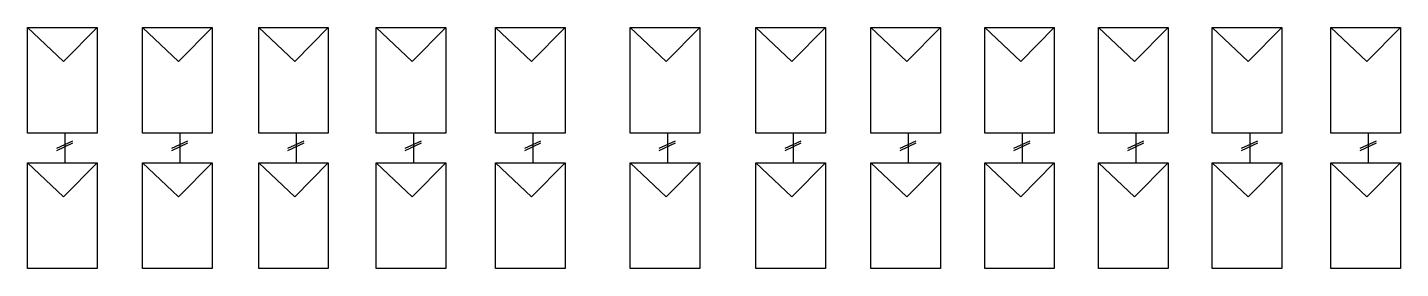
# Model space of a CAD drawing. Header units: inches. Extents: x 9190 to 83177, y 6945 to 19665.
# Drawn here: x 45422 to 52055, y 17514 to 18683 of the extents above; entities that cross this region are included whole.
import ezdxf

# ---------------------------------------------------------------- set-up
doc = ezdxf.new("R2010")
doc.units = ezdxf.units.IN
doc.header["$MEASUREMENT"] = 0

msp = doc.modelspace()

# ---------------------------------------------------------------- linework, layer by layer
for p, q in [((45422.5, 18682.6), (45596.4, 18517.5)), ((45596.4, 18517.5), (45758.7, 18682.6)), ((45978, 18682.6), (46151.9, 18517.5)), ((46151.9, 18517.5), (46314.2, 18682.6)), ((46539.3, 18682.6), (46713.2, 18517.5)), ((46713.2, 18517.5), (46875.5, 18682.6)), ((47106.4, 18682.6), (47280.3, 18517.5)), ((47280.3, 18517.5), (47442.6, 18682.6)), ((47683.2, 18682.6), (47857.1, 18517.5)), ((47857.1, 18517.5), (48019.4, 18682.6)), ((48333.2, 18682.6), (48507.1, 18517.5)), ((48507.1, 18517.5), (48669.4, 18682.6)), ((48940.7, 18682.6), (49114.7, 18517.5)), ((49114.7, 18517.5), (49277, 18682.6)), ((49496.3, 18682.6), (49670.2, 18517.5)), ((49670.2, 18517.5), (49832.5, 18682.6)), ((50046, 18682.6), (50219.9, 18517.5)), ((50219.9, 18517.5), (50382.2, 18682.6)), ((50595.7, 18682.6), (50769.6, 18517.5)), ((50769.6, 18517.5), (50932, 18682.6)), ((51145.4, 18682.6), (51319.4, 18517.5)), ((51319.4, 18517.5), (51481.7, 18682.6)), ((51718.3, 18682.6), (51892.2, 18517.5)), ((51892.2, 18517.5), (52054.6, 18682.6)), ((45563.6, 18097.6), (45642, 18134)), ((45563.6, 18086.8), (45642, 18123.1)), ((45604.8, 18027.1), (45604.8, 18170)), ((46119.1, 18097.6), (46197.5, 18134)), ((46119.1, 18086.8), (46197.5, 18123.1)), ((46160.3, 18027.1), (46160.3, 18170)), ((46680.4, 18097.6), (46758.8, 18134)), ((46680.4, 18086.8), (46758.8, 18123.1)), ((46721.6, 18027.1), (46721.6, 18170)), ((47247.5, 18097.6), (47325.9, 18134)), ((47247.5, 18086.8), (47325.9, 18123.1)), ((47288.7, 18027.1), (47288.7, 18170)), ((47824.3, 18097.6), (47902.7, 18134)), ((47824.3, 18086.8), (47902.7, 18123.1)), ((47865.5, 18027.1), (47865.5, 18170)), ((48474.3, 18097.6), (48552.7, 18134)), ((48474.3, 18086.8), (48552.7, 18123.1)), ((48515.5, 18027.1), (48515.5, 18170)), ((49081.9, 18097.6), (49160.3, 18134)), ((49081.9, 18086.8), (49160.3, 18123.1)), ((49123.1, 18027.1), (49123.1, 18170)), ((49637.4, 18097.6), (49715.8, 18134)), ((49637.4, 18086.8), (49715.8, 18123.1)), ((49678.6, 18027.1), (49678.6, 18170)), ((50187.1, 18097.6), (50265.5, 18134)), ((50187.1, 18086.8), (50265.5, 18123.1)), ((50228.3, 18027.1), (50228.3, 18170)), ((50736.8, 18097.6), (50815.3, 18134)), ((50736.8, 18086.8), (50815.3, 18123.1)), ((50778, 18027.1), (50778, 18170)), ((51286.6, 18097.6), (51365, 18134)), ((51286.6, 18086.8), (51365, 18123.1)), ((51327.8, 18027.1), (51327.8, 18170)), ((51859.4, 18097.6), (51937.9, 18134)), ((51859.4, 18086.8), (51937.9, 18123.1)), ((51900.6, 18027.1), (51900.6, 18170)), ((45422.5, 18027.1), (45596.4, 17862)), ((45596.4, 17862), (45758.7, 18027.1)), ((45978, 18027.1), (46151.9, 17862)), ((46151.9, 17862), (46314.2, 18027.1)), ((46539.3, 18027.1), (46713.2, 17862)), ((46713.2, 17862), (46875.5, 18027.1)), ((47106.4, 18027.1), (47280.3, 17862)), ((47280.3, 17862), (47442.6, 18027.1)), ((47683.2, 18027.1), (47857.1, 17862)), ((47857.1, 17862), (48019.4, 18027.1)), ((48333.2, 18027.1), (48507.1, 17862)), ((48507.1, 17862), (48669.4, 18027.1)), ((48940.7, 18027.1), (49114.7, 17862)), ((49114.7, 17862), (49277, 18027.1)), ((49496.3, 18027.1), (49670.2, 17862)), ((49670.2, 17862), (49832.5, 18027.1)), ((50046, 18027.1), (50219.9, 17862)), ((50219.9, 17862), (50382.2, 18027.1)), ((50595.7, 18027.1), (50769.6, 17862)), ((50769.6, 17862), (50932, 18027.1)), ((51145.4, 18027.1), (51319.4, 17862)), ((51319.4, 17862), (51481.7, 18027.1)), ((51718.3, 18027.1), (51892.2, 17862)), ((51892.2, 17862), (52054.6, 18027.1))]:
    msp.add_line(p, q)
for points in [[(45422.5, 18682.6), (45758.7, 18682.6), (45758.7, 18170), (45422.5, 18170)], [(45978, 18682.6), (46314.2, 18682.6), (46314.2, 18170), (45978, 18170)], [(46539.3, 18682.6), (46875.5, 18682.6), (46875.5, 18170), (46539.3, 18170)], [(47106.4, 18682.6), (47442.6, 18682.6), (47442.6, 18170), (47106.4, 18170)], [(47683.2, 18682.6), (48019.4, 18682.6), (48019.4, 18170), (47683.2, 18170)], [(48333.2, 18682.6), (48669.4, 18682.6), (48669.4, 18170), (48333.2, 18170)], [(48940.7, 18682.6), (49277, 18682.6), (49277, 18170), (48940.7, 18170)], [(49496.3, 18682.6), (49832.5, 18682.6), (49832.5, 18170), (49496.3, 18170)], [(50046, 18682.6), (50382.2, 18682.6), (50382.2, 18170), (50046, 18170)], [(50595.7, 18682.6), (50932, 18682.6), (50932, 18170), (50595.7, 18170)], [(51145.4, 18682.6), (51481.7, 18682.6), (51481.7, 18170), (51145.4, 18170)], [(51718.3, 18682.6), (52054.6, 18682.6), (52054.6, 18170), (51718.3, 18170)], [(45422.5, 18027.1), (45758.7, 18027.1), (45758.7, 17514.4), (45422.5, 17514.4)], [(45978, 18027.1), (46314.2, 18027.1), (46314.2, 17514.4), (45978, 17514.4)], [(46539.3, 18027.1), (46875.5, 18027.1), (46875.5, 17514.4), (46539.3, 17514.4)], [(47106.4, 18027.1), (47442.6, 18027.1), (47442.6, 17514.4), (47106.4, 17514.4)], [(47683.2, 18027.1), (48019.4, 18027.1), (48019.4, 17514.4), (47683.2, 17514.4)], [(48333.2, 18027.1), (48669.4, 18027.1), (48669.4, 17514.4), (48333.2, 17514.4)], [(48940.7, 18027.1), (49277, 18027.1), (49277, 17514.4), (48940.7, 17514.4)], [(49496.3, 18027.1), (49832.5, 18027.1), (49832.5, 17514.4), (49496.3, 17514.4)], [(50046, 18027.1), (50382.2, 18027.1), (50382.2, 17514.4), (50046, 17514.4)], [(50595.7, 18027.1), (50932, 18027.1), (50932, 17514.4), (50595.7, 17514.4)], [(51145.4, 18027.1), (51481.7, 18027.1), (51481.7, 17514.4), (51145.4, 17514.4)], [(51718.3, 18027.1), (52054.6, 18027.1), (52054.6, 17514.4), (51718.3, 17514.4)]]:
    msp.add_lwpolyline(points, close=True)

doc.saveas('drawing.dxf')
